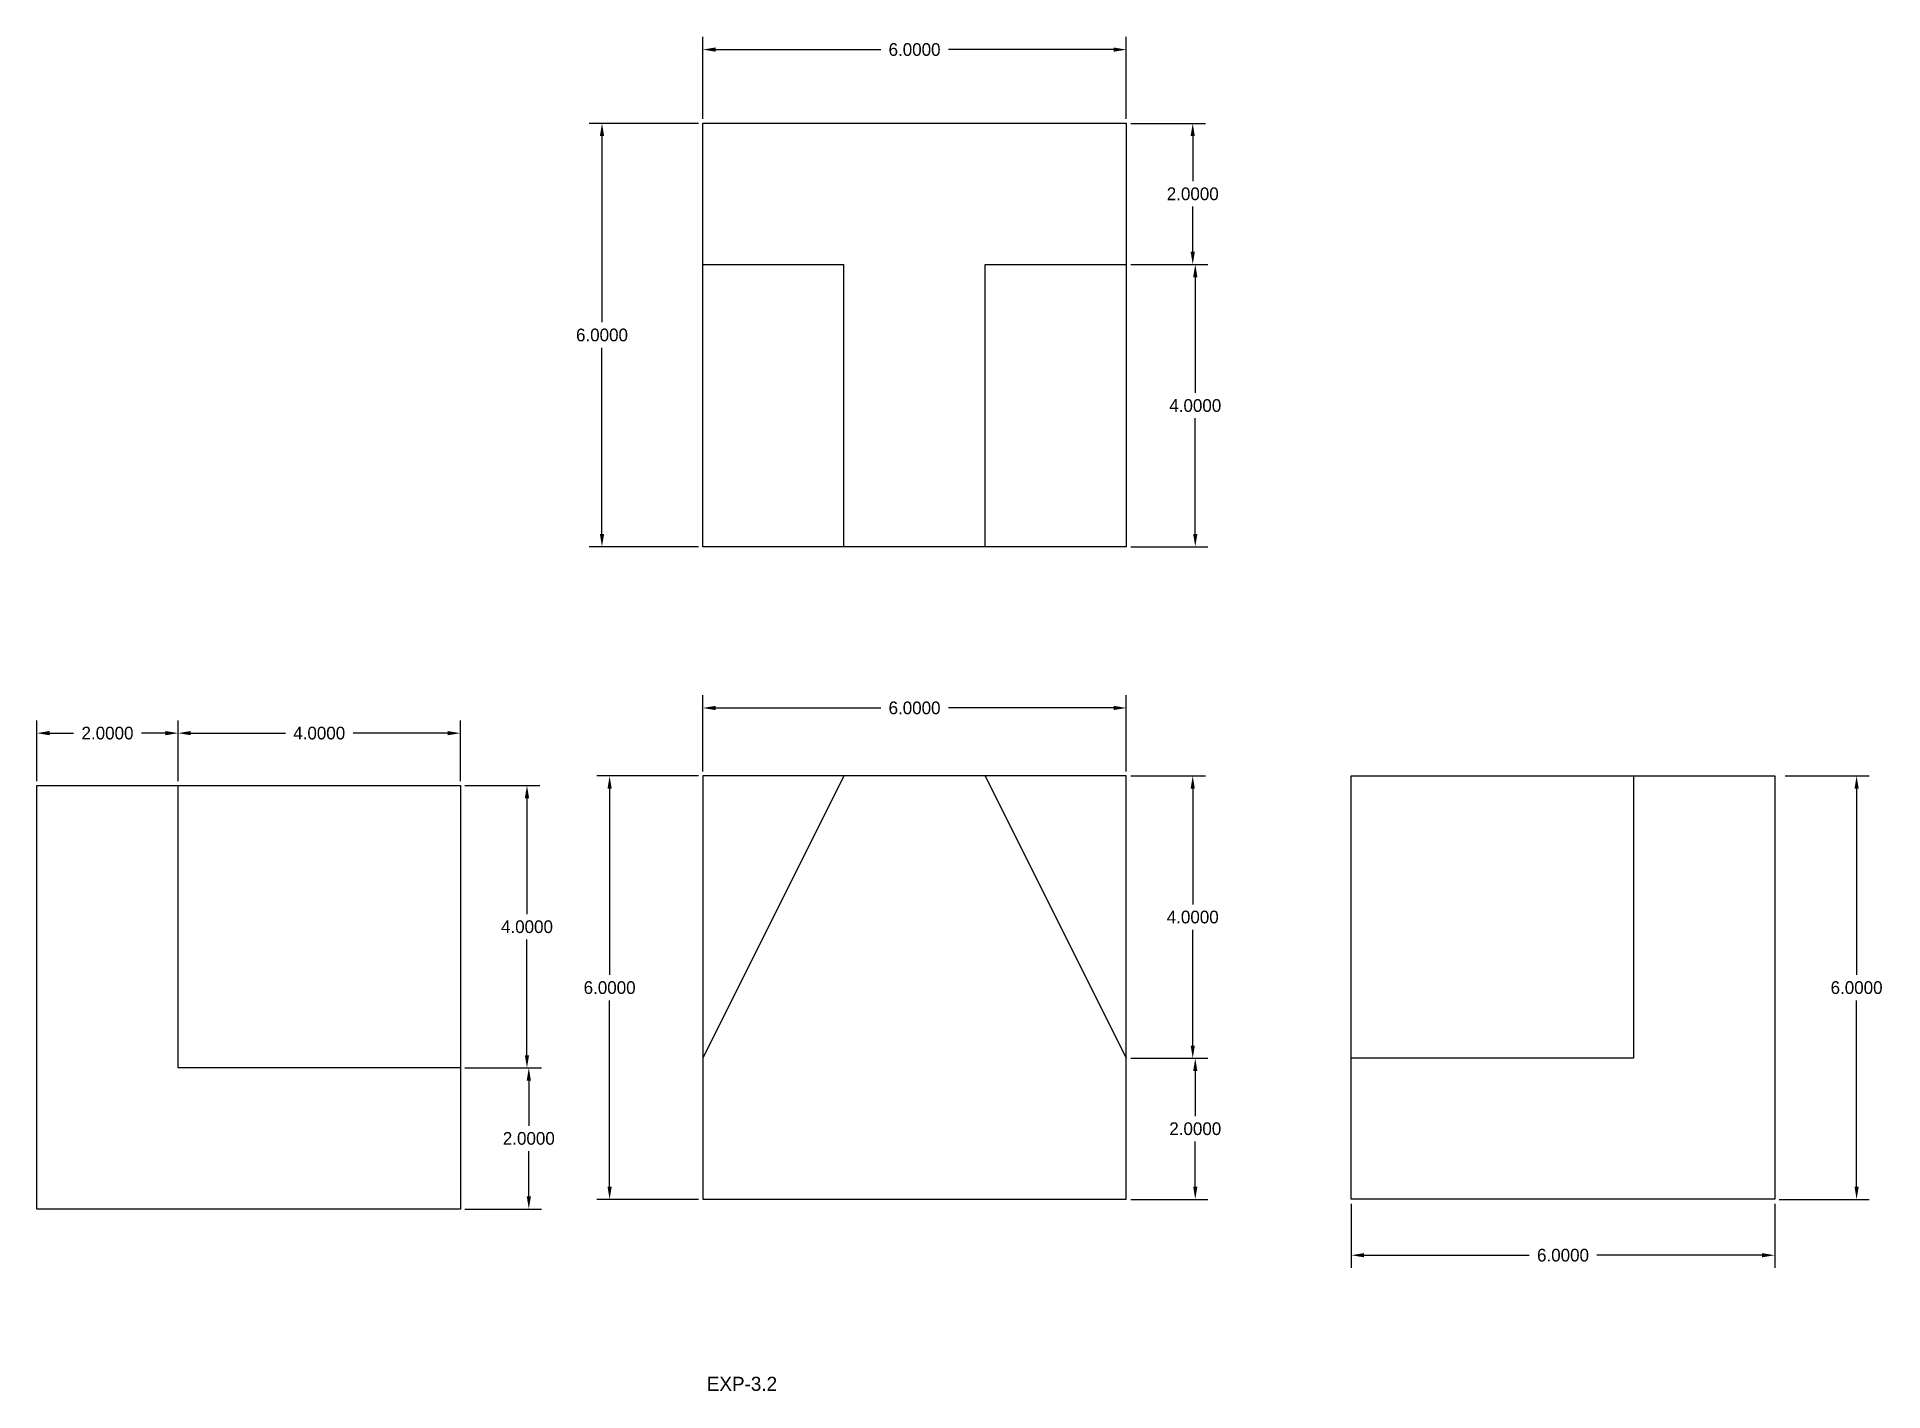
# Model space of a CAD drawing. Header units: inches. Extents: x 42.3 to 120.2, y -48.5 to 33.7.
# Drawn here: x 93.99 to 120.15, y 14.53 to 33.72 of the extents above; entities that cross this region are included whole.
import ezdxf

# ---------------------------------------------------------------- set-up
doc = ezdxf.new("R2010")
doc.units = ezdxf.units.IN
doc.header["$MEASUREMENT"] = 0
doc.dimstyles.get("Standard").update_dxf_attribs({"dimtxt": 0.18, "dimasz": 0.18, "dimexe": 0.18, "dimexo": 0.0625, "dimgap": 0.09, "dimtad": 0, "dimtih": 1, "dimtoh": 1, "dimdec": 4, "dimzin": 0, "dimdsep": 46, "dimtxsty": 'Standard', "dimcen": 0.09, "dimadec": 0, "dimazin": 0, "dimtfac": 1, "dimtdec": 4, "dimtofl": 0, "dimtmove": 0, "dimatfit": 3, "dimfxl": 1, "dimtolj": 1, "dimtzin": 0, "dimarcsym": 0})

msp = doc.modelspace()

# ---------------------------------------------------------------- texts
at = {"insert": (103.48221, 14.73264), "char_height": 0.2, "width": 7.7097471, "attachment_point": 1}
msp.add_mtext('EXP-3.2', dxfattribs=at)

# ---------------------------------------------------------------- blocks, each defined once
blk = doc.blocks.new('*D15')
at = {"color": 0, "lineweight": -2}
for p, q in [((103.426, 23.31), (103.426, 24.391)), ((109.426, 23.31), (109.426, 24.391)), ((103.606, 24.211), (105.946, 24.211)), ((109.246, 24.211), (106.906, 24.211))]:
    blk.add_line(p, q, dxfattribs=at)
at = {"color": 0}
for points in [[(103.606, 24.241), (103.606, 24.181), (103.426, 24.211)], [(109.246, 24.241), (109.246, 24.181), (109.426, 24.211)]]:
    blk.add_solid(points, dxfattribs=at)
at = {"layer": 'Defpoints', "color": 0}
for p in [(109.426, 24.211), (103.426, 23.247), (109.426, 23.247)]:
    blk.add_point(p, dxfattribs=at)
at = {"color": 0, "insert": (106.426, 24.211), "char_height": 0.18, "attachment_point": 5}
blk.add_mtext('\\A1;6.0000', dxfattribs=at)
blk = doc.blocks.new('*D16')
at = {"color": 0, "lineweight": -2}
for p, q in [((103.364, 23.247), (101.925, 23.247)), ((102.105, 23.067), (102.105, 20.427)), ((102.105, 17.427), (102.105, 20.067)), ((103.364, 17.247), (101.925, 17.247))]:
    blk.add_line(p, q, dxfattribs=at)
at = {"color": 0}
for points in [[(102.075, 23.067), (102.135, 23.067), (102.105, 23.247)], [(102.075, 17.427), (102.135, 17.427), (102.105, 17.247)]]:
    blk.add_solid(points, dxfattribs=at)
at = {"layer": 'Defpoints', "color": 0}
for p in [(103.426, 23.247), (102.105, 17.247), (103.426, 17.247)]:
    blk.add_point(p, dxfattribs=at)
at = {"color": 0, "insert": (102.105, 20.247), "char_height": 0.18, "attachment_point": 5}
blk.add_mtext('\\A1;6.0000', dxfattribs=at)
blk = doc.blocks.new('*D17')
at = {"color": 0, "lineweight": -2}
for p, q in [((109.489, 23.247), (110.548, 23.247)), ((110.368, 23.067), (110.368, 21.427)), ((110.368, 19.427), (110.368, 21.067)), ((109.489, 19.247), (110.548, 19.247))]:
    blk.add_line(p, q, dxfattribs=at)
at = {"color": 0}
for points in [[(110.338, 23.067), (110.398, 23.067), (110.368, 23.247)], [(110.338, 19.427), (110.398, 19.427), (110.368, 19.247)]]:
    blk.add_solid(points, dxfattribs=at)
at = {"layer": 'Defpoints', "color": 0}
for p in [(109.426, 23.247), (109.426, 19.247), (110.368, 19.247)]:
    blk.add_point(p, dxfattribs=at)
at = {"color": 0, "insert": (110.368, 21.247), "char_height": 0.18, "attachment_point": 5}
blk.add_mtext('\\A1;4.0000', dxfattribs=at)
blk = doc.blocks.new('*D18')
at = {"color": 0, "lineweight": -2}
for p, q in [((109.489, 19.247), (110.584, 19.247)), ((110.404, 19.067), (110.404, 18.427)), ((110.404, 17.427), (110.404, 18.067)), ((109.489, 17.247), (110.584, 17.247))]:
    blk.add_line(p, q, dxfattribs=at)
at = {"color": 0}
for points in [[(110.374, 19.067), (110.434, 19.067), (110.404, 19.247)], [(110.374, 17.427), (110.434, 17.427), (110.404, 17.247)]]:
    blk.add_solid(points, dxfattribs=at)
at = {"layer": 'Defpoints', "color": 0}
for p in [(109.426, 19.247), (109.426, 17.247), (110.404, 17.247)]:
    blk.add_point(p, dxfattribs=at)
at = {"color": 0, "insert": (110.404, 18.247), "char_height": 0.18, "attachment_point": 5}
blk.add_mtext('\\A1;2.0000', dxfattribs=at)
blk = doc.blocks.new('*D19')
at = {"color": 0, "lineweight": -2}
for p, q in [((93.99, 23.172), (93.99, 24.034)), ((94.17, 23.854), (94.51, 23.854)), ((95.81, 23.854), (95.47, 23.854)), ((95.99, 23.172), (95.99, 24.034))]:
    blk.add_line(p, q, dxfattribs=at)
at = {"color": 0}
for points in [[(94.17, 23.884), (94.17, 23.824), (93.99, 23.854)], [(95.81, 23.884), (95.81, 23.824), (95.99, 23.854)]]:
    blk.add_solid(points, dxfattribs=at)
at = {"layer": 'Defpoints', "color": 0}
for p in [(95.99, 23.854), (93.99, 23.11), (95.99, 23.11)]:
    blk.add_point(p, dxfattribs=at)
at = {"color": 0, "insert": (94.99, 23.854), "char_height": 0.18, "attachment_point": 5}
blk.add_mtext('\\A1;2.0000', dxfattribs=at)
blk = doc.blocks.new('*D20')
at = {"color": 0, "lineweight": -2}
for p, q in [((95.99, 23.172), (95.99, 24.034)), ((96.17, 23.854), (97.51, 23.854)), ((99.81, 23.854), (98.47, 23.854)), ((99.99, 23.172), (99.99, 24.034))]:
    blk.add_line(p, q, dxfattribs=at)
at = {"color": 0}
for points in [[(96.17, 23.884), (96.17, 23.824), (95.99, 23.854)], [(99.81, 23.884), (99.81, 23.824), (99.99, 23.854)]]:
    blk.add_solid(points, dxfattribs=at)
at = {"layer": 'Defpoints', "color": 0}
for p in [(99.99, 23.854), (95.99, 23.11), (99.99, 23.11)]:
    blk.add_point(p, dxfattribs=at)
at = {"color": 0, "insert": (97.99, 23.854), "char_height": 0.18, "attachment_point": 5}
blk.add_mtext('\\A1;4.0000', dxfattribs=at)
blk = doc.blocks.new('*D21')
at = {"color": 0, "lineweight": -2}
for p, q in [((100.052, 19.11), (101.14, 19.11)), ((100.96, 18.93), (100.96, 18.29)), ((100.96, 17.29), (100.96, 17.93)), ((100.052, 17.11), (101.14, 17.11))]:
    blk.add_line(p, q, dxfattribs=at)
at = {"color": 0}
for points in [[(100.93, 18.93), (100.99, 18.93), (100.96, 19.11)], [(100.93, 17.29), (100.99, 17.29), (100.96, 17.11)]]:
    blk.add_solid(points, dxfattribs=at)
at = {"layer": 'Defpoints', "color": 0}
for p in [(99.99, 19.11), (100.96, 19.11), (99.99, 17.11)]:
    blk.add_point(p, dxfattribs=at)
at = {"color": 0, "insert": (100.96, 18.11), "char_height": 0.18, "attachment_point": 5}
blk.add_mtext('\\A1;2.0000', dxfattribs=at)
blk = doc.blocks.new('*D22')
at = {"color": 0, "lineweight": -2}
for p, q in [((100.052, 23.11), (101.114, 23.11)), ((100.934, 22.93), (100.934, 21.29)), ((100.934, 19.29), (100.934, 20.93)), ((100.052, 19.11), (101.114, 19.11))]:
    blk.add_line(p, q, dxfattribs=at)
at = {"color": 0}
for points in [[(100.904, 22.93), (100.964, 22.93), (100.934, 23.11)], [(100.904, 19.29), (100.964, 19.29), (100.934, 19.11)]]:
    blk.add_solid(points, dxfattribs=at)
at = {"layer": 'Defpoints', "color": 0}
for p in [(99.99, 23.11), (99.99, 19.11), (100.934, 19.11)]:
    blk.add_point(p, dxfattribs=at)
at = {"color": 0, "insert": (100.934, 21.11), "char_height": 0.18, "attachment_point": 5}
blk.add_mtext('\\A1;4.0000', dxfattribs=at)
blk = doc.blocks.new('*D23')
at = {"color": 0, "lineweight": -2}
for p, q in [((112.615, 17.185), (112.615, 16.275)), ((118.615, 17.185), (118.615, 16.275)), ((112.795, 16.455), (115.135, 16.455)), ((118.435, 16.455), (116.095, 16.455))]:
    blk.add_line(p, q, dxfattribs=at)
at = {"color": 0}
for points in [[(112.795, 16.485), (112.795, 16.425), (112.615, 16.455)], [(118.435, 16.485), (118.435, 16.425), (118.615, 16.455)]]:
    blk.add_solid(points, dxfattribs=at)
at = {"layer": 'Defpoints', "color": 0}
for p in [(112.615, 17.247), (118.615, 17.247), (118.615, 16.455)]:
    blk.add_point(p, dxfattribs=at)
at = {"color": 0, "insert": (115.615, 16.455), "char_height": 0.18, "attachment_point": 5}
blk.add_mtext('\\A1;6.0000', dxfattribs=at)
blk = doc.blocks.new('*D24')
at = {"color": 0, "lineweight": -2}
for p, q in [((118.765, 23.247), (119.955, 23.247)), ((119.775, 23.067), (119.775, 20.427)), ((119.775, 17.427), (119.775, 20.067)), ((118.677, 17.247), (119.955, 17.247))]:
    blk.add_line(p, q, dxfattribs=at)
at = {"color": 0}
for points in [[(119.745, 23.067), (119.805, 23.067), (119.775, 23.247)], [(119.745, 17.427), (119.805, 17.427), (119.775, 17.247)]]:
    blk.add_solid(points, dxfattribs=at)
at = {"layer": 'Defpoints', "color": 0}
for p in [(118.702, 23.247), (118.615, 17.247), (119.775, 17.247)]:
    blk.add_point(p, dxfattribs=at)
at = {"color": 0, "insert": (119.775, 20.247), "char_height": 0.18, "attachment_point": 5}
blk.add_mtext('\\A1;6.0000', dxfattribs=at)
blk = doc.blocks.new('*D25')
at = {"color": 0, "lineweight": -2}
for p, q in [((103.426, 32.559), (103.426, 33.721)), ((103.606, 33.541), (105.946, 33.541)), ((109.246, 33.541), (106.906, 33.541)), ((109.426, 32.559), (109.426, 33.721))]:
    blk.add_line(p, q, dxfattribs=at)
at = {"color": 0}
for points in [[(103.606, 33.571), (103.606, 33.511), (103.426, 33.541)], [(109.246, 33.571), (109.246, 33.511), (109.426, 33.541)]]:
    blk.add_solid(points, dxfattribs=at)
at = {"layer": 'Defpoints', "color": 0}
for p in [(109.426, 33.541), (103.426, 32.496), (109.426, 32.496)]:
    blk.add_point(p, dxfattribs=at)
at = {"color": 0, "insert": (106.426, 33.541), "char_height": 0.18, "attachment_point": 5}
blk.add_mtext('\\A1;6.0000', dxfattribs=at)
blk = doc.blocks.new('*D26')
at = {"color": 0, "lineweight": -2}
for p, q in [((109.489, 32.496), (110.548, 32.496)), ((110.368, 32.316), (110.368, 31.676)), ((110.368, 30.676), (110.368, 31.316)), ((109.489, 30.496), (110.548, 30.496))]:
    blk.add_line(p, q, dxfattribs=at)
at = {"color": 0}
for points in [[(110.338, 32.316), (110.398, 32.316), (110.368, 32.496)], [(110.338, 30.676), (110.398, 30.676), (110.368, 30.496)]]:
    blk.add_solid(points, dxfattribs=at)
at = {"layer": 'Defpoints', "color": 0}
for p in [(109.426, 32.496), (109.426, 30.496), (110.368, 30.496)]:
    blk.add_point(p, dxfattribs=at)
at = {"color": 0, "insert": (110.368, 31.496), "char_height": 0.18, "attachment_point": 5}
blk.add_mtext('\\A1;2.0000', dxfattribs=at)
blk = doc.blocks.new('*D27')
at = {"color": 0, "lineweight": -2}
for p, q in [((109.551, 30.496), (110.584, 30.496)), ((110.404, 30.316), (110.404, 28.676)), ((110.404, 26.676), (110.404, 28.316)), ((109.489, 26.496), (110.584, 26.496))]:
    blk.add_line(p, q, dxfattribs=at)
at = {"color": 0}
for points in [[(110.374, 30.316), (110.434, 30.316), (110.404, 30.496)], [(110.374, 26.676), (110.434, 26.676), (110.404, 26.496)]]:
    blk.add_solid(points, dxfattribs=at)
at = {"layer": 'Defpoints', "color": 0}
for p in [(109.489, 30.496), (109.426, 26.496), (110.404, 26.496)]:
    blk.add_point(p, dxfattribs=at)
at = {"color": 0, "insert": (110.404, 28.496), "char_height": 0.18, "attachment_point": 5}
blk.add_mtext('\\A1;4.0000', dxfattribs=at)
blk = doc.blocks.new('*D28')
at = {"color": 0, "lineweight": -2}
for p, q in [((103.364, 32.496), (101.817, 32.496)), ((101.997, 32.316), (101.997, 29.676)), ((101.997, 26.676), (101.997, 29.316)), ((103.364, 26.496), (101.817, 26.496))]:
    blk.add_line(p, q, dxfattribs=at)
at = {"color": 0}
for points in [[(101.967, 32.316), (102.027, 32.316), (101.997, 32.496)], [(101.967, 26.676), (102.027, 26.676), (101.997, 26.496)]]:
    blk.add_solid(points, dxfattribs=at)
at = {"layer": 'Defpoints', "color": 0}
for p in [(103.426, 32.496), (101.997, 26.496), (103.426, 26.496)]:
    blk.add_point(p, dxfattribs=at)
at = {"color": 0, "insert": (101.997, 29.496), "char_height": 0.18, "attachment_point": 5}
blk.add_mtext('\\A1;6.0000', dxfattribs=at)

# ---------------------------------------------------------------- dimensions: what is measured, and where the dimension line sits
for base, p1, p2, picture, middle in [((109.4261, 33.54083), (103.4261, 32.49645), (109.4261, 32.49645), '*D25', (106.4261, 33.54083)), ((109.4261, 24.21128), (103.4261, 23.2474), (109.4261, 23.2474), '*D15', (106.4261, 24.21128)), ((95.98983, 23.85383), (93.98983, 23.10986), (95.98983, 23.10986), '*D19', (94.98983, 23.85383)), ((99.98983, 23.85383), (95.98983, 23.10986), (99.98983, 23.10986), '*D20', (97.98983, 23.85383)), ((118.61473, 16.45453), (112.61473, 17.2474), (118.61473, 17.2474), '*D23', (115.61473, 16.45453))]:
    dim = msp.add_linear_dim(base=base, p1=p1, p2=p2, dimstyle='Standard')
    dim.commit()
    dim.dimension.update_dxf_attribs({"geometry": picture, "text_midpoint": middle})
for base, p1, p2, picture, middle in [((101.99736, 26.49645), (103.4261, 32.49645), (103.4261, 26.49645), '*D28', (101.99736, 29.49645)), ((110.36775, 30.49645), (109.4261, 32.49645), (109.4261, 30.49645), '*D26', (110.36775, 31.49645)), ((110.40352, 26.49645), (109.4886, 30.49645), (109.4261, 26.49645), '*D27', (110.40352, 28.49645)), ((100.93378, 19.10986), (99.98983, 23.10986), (99.98983, 19.10986), '*D22', (100.93378, 21.10986)), ((102.10467, 17.2474), (103.4261, 23.2474), (103.4261, 17.2474), '*D16', (102.10467, 20.2474)), ((110.36775, 19.2474), (109.4261, 23.2474), (109.4261, 19.2474), '*D17', (110.36775, 21.2474)), ((119.7755, 17.2474), (118.70237, 23.2474), (118.61473, 17.2474), '*D24', (119.7755, 20.2474)), ((100.96, 19.10986), (99.98983, 17.10986), (99.98983, 19.10986), '*D21', (100.96, 18.10986)), ((110.40352, 17.2474), (109.4261, 19.2474), (109.4261, 17.2474), '*D18', (110.40352, 18.2474))]:
    dim = msp.add_linear_dim(base=base, p1=p1, p2=p2, angle=90, dimstyle='Standard')
    dim.commit()
    dim.dimension.update_dxf_attribs({"geometry": picture, "text_midpoint": middle})

# ---------------------------------------------------------------- linework, layer by layer
for p, q in [((103.4261, 30.49645), (103.4261, 32.49645)), ((103.4261, 32.49645), (109.4261, 32.49645)), ((109.4261, 32.49645), (109.4261, 30.49645)), ((103.4261, 26.49645), (103.4261, 30.49645)), ((103.4261, 30.49645), (105.4261, 30.49645)), ((105.4261, 26.49645), (105.4261, 30.49645)), ((107.4261, 26.49645), (107.4261, 30.49645)), ((107.4261, 30.49645), (109.4261, 30.49645)), ((109.4261, 30.49645), (109.4261, 26.49645)), ((105.4261, 26.49645), (103.4261, 26.49645)), ((107.4261, 26.49645), (105.4261, 26.49645)), ((109.4261, 26.49645), (107.4261, 26.49645)), ((93.98983, 17.10986), (93.98983, 23.10986)), ((93.98983, 23.10986), (95.98983, 23.10986)), ((95.98983, 23.10986), (99.98983, 23.10986)), ((95.98983, 19.10986), (95.98983, 23.10986)), ((99.98983, 23.10986), (99.98983, 19.10986)), ((105.4261, 23.2474), (103.4261, 23.2474)), ((103.4261, 23.2474), (103.4261, 19.2474)), ((105.4261, 23.2474), (103.4261, 19.2474)), ((107.4261, 23.2474), (105.4261, 23.2474)), ((109.4261, 23.2474), (107.4261, 23.2474)), ((107.4261, 23.2474), (109.4261, 19.2474)), ((109.4261, 19.2474), (109.4261, 23.2474)), ((112.61473, 23.2474), (116.61473, 23.2474)), ((112.61473, 19.2474), (112.61473, 23.2474)), ((116.61473, 23.2474), (118.61473, 23.2474)), ((116.61473, 23.2474), (116.61473, 19.2474)), ((118.61473, 23.2474), (118.61473, 17.2474)), ((99.98983, 19.10986), (95.98983, 19.10986)), ((99.98983, 19.10986), (99.98983, 17.10986)), ((103.4261, 19.2474), (103.4261, 17.2474)), ((109.4261, 17.2474), (109.4261, 19.2474)), ((112.61473, 17.2474), (112.61473, 19.2474)), ((116.61473, 19.2474), (112.61473, 19.2474)), ((99.98983, 17.10986), (93.98983, 17.10986)), ((103.4261, 17.2474), (109.4261, 17.2474)), ((118.61473, 17.2474), (112.61473, 17.2474))]:
    msp.add_line(p, q)

msp.set_redraw_order([(e.dxf.handle, doc.entitydb.next_handle()) for e in msp.query("TEXT MTEXT ATTDEF DIMENSION ARC_DIMENSION")])  # texts and dimensions are drawn at this point

doc.saveas('drawing.dxf')
